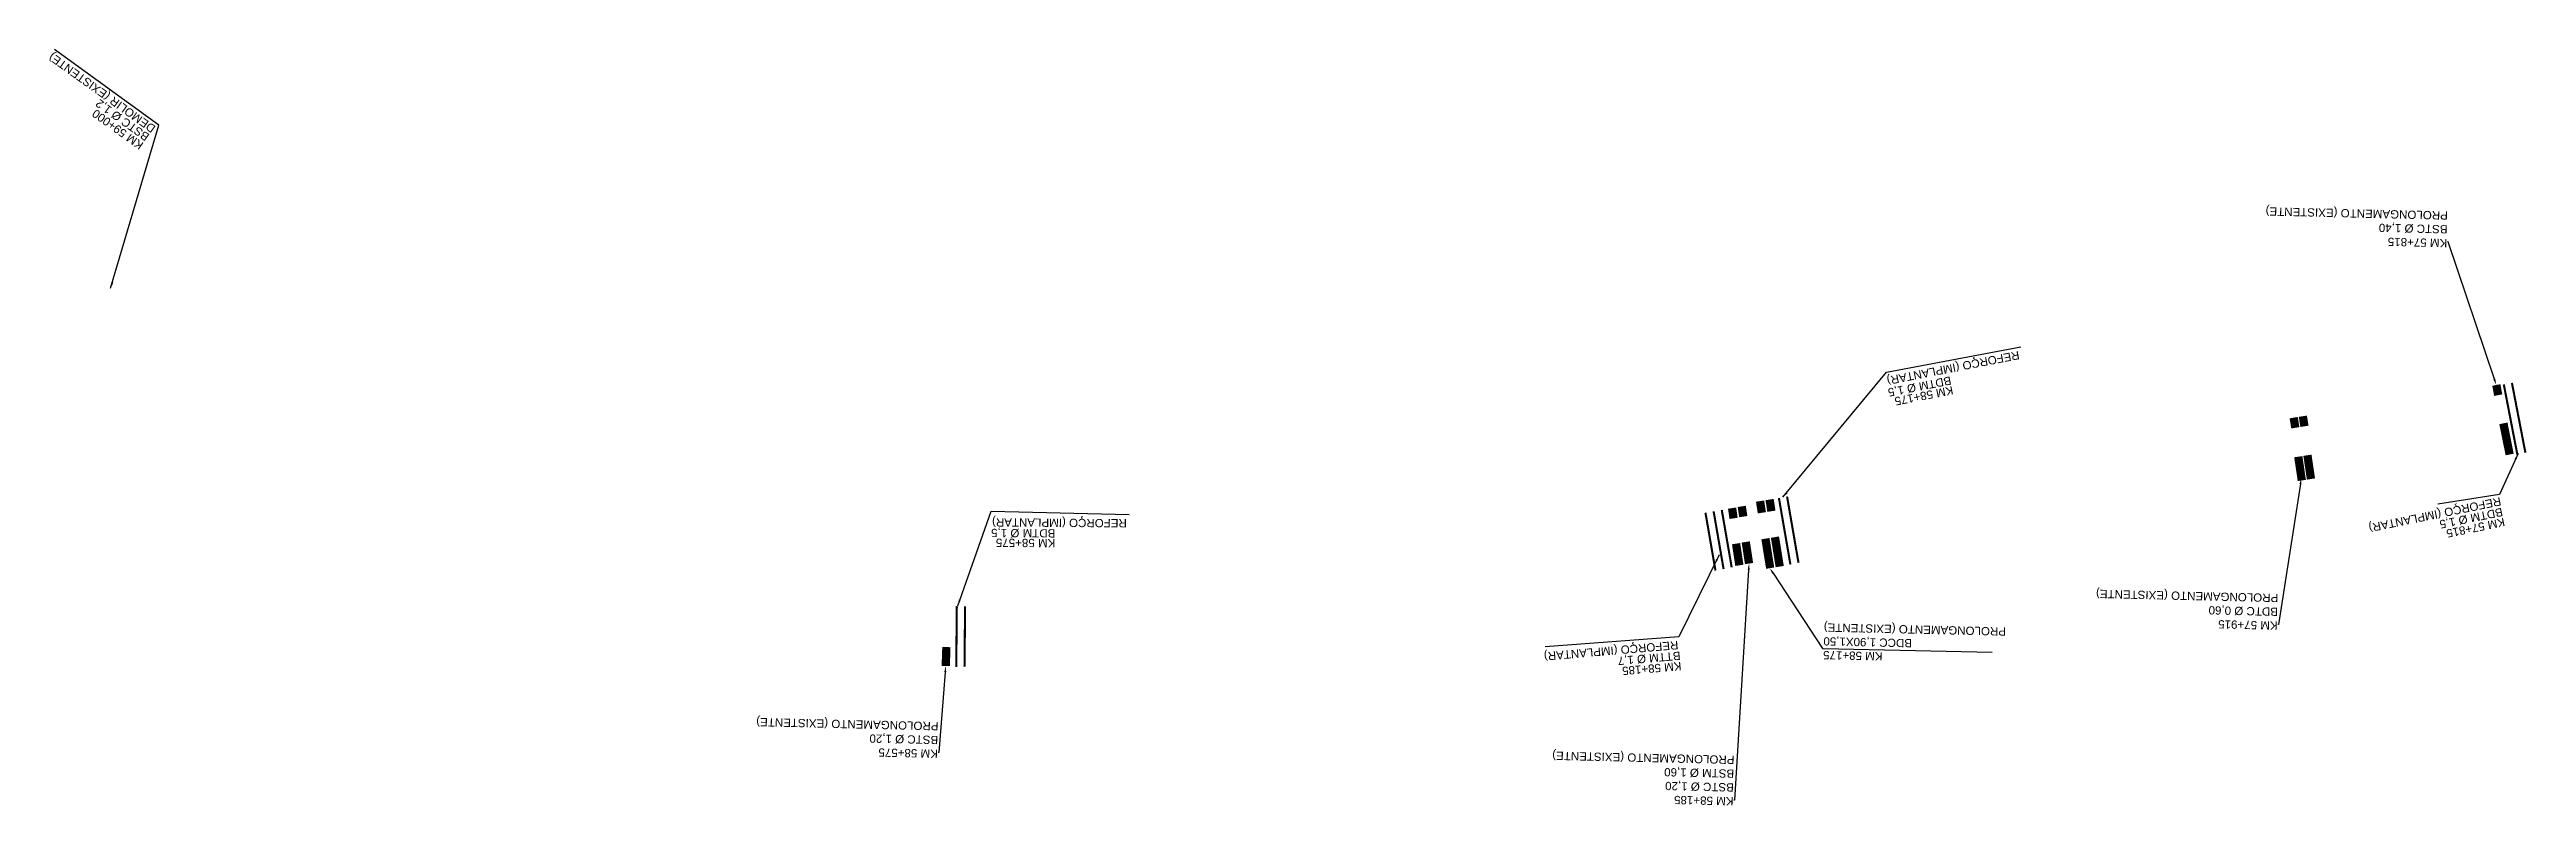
# Model space of a CAD drawing. Header units: metres. Extents: x 290209 to 324422, y 7399791 to 7463837.
# Drawn here: x 309182 to 310380, y 7432438 to 7432803 of the extents above; entities that cross this region are included whole.
import ezdxf
from ezdxf import colors
from ezdxf.entities.mleader import LeaderData, LeaderLine
from ezdxf.math import Vec2, Vec3

# ---------------------------------------------------------------- set-up
doc = ezdxf.new("R2010")
doc.units = ezdxf.units.M
for name, color, linetype in [('_DRENAGEM _TEXTOS_TIC', 2, 'Continuous'), ('_DRENAGEM_AMPLIAÇÃO DE BUEIRO-TIC', 23, 'Continuous'), ('BUEIRO_1.5', 50, 'Continuous'), ('BUEIRO_1.7', 50, 'Continuous'), ('BUEIRO_TEXTO', 2, 'Continuous')]:
    doc.layers.add(name, color=color, linetype=linetype)
doc.styles.add('$0$DIM', font='arial.ttf', dxfattribs={"width": 0.8})
doc.styles.add('ARIAL', font='arial.ttf')
doc.styles.add('SIMPLEX', font='simplex.shx')
doc.styles.get("Standard").update_dxf_attribs({"font": 'simplex.shx'})
doc.dimstyles.get("Standard").update_dxf_attribs({"dimtxt": 0.18, "dimasz": 0.18, "dimexe": 0.18, "dimexo": 0.0625, "dimgap": 0.09, "dimtad": 0, "dimtih": 1, "dimtoh": 1, "dimdec": 4, "dimzin": 0, "dimdsep": 46, "dimtxsty": 'Standard', "dimcen": 0.09, "dimadec": 0, "dimazin": 0, "dimtfac": 1, "dimtdec": 4, "dimtofl": 0, "dimtmove": 0, "dimatfit": 3, "dimfxl": 1, "dimtolj": 1, "dimtzin": 0, "dimarcsym": 0})

msp = doc.modelspace()

# ---------------------------------------------------------------- texts
at = {"layer": 'BUEIRO_TEXTO', "style": '$0$DIM'}
for s, rotation, p in [('DEMOLIR (EXISTENTE)', 144.37397, (309233.409, 7432765.978)), ('KM 59+000', 144.37397, (309227.567, 7432757.896)), ('BSTC Ø 1,2', 144.37397, (309230.432, 7432761.987)), ('REFORÇO (IMPLANTAR) ', 191.112014, (310134.036, 7432657.59, -0.005)), ('BDTM Ø 1,5', 191.112014, (310101.065, 7432645.306)), ('KM 58+175', 191.112014, (310102.009, 7432640.574)), ('REFORÇO (IMPLANTAR) ', 179.582519, (309702.789, 7432576.215)), ('REFORÇO (IMPLANTAR) ', 191.565549, (310366.966, 7432586.886)), ('BDTM Ø 1,5', 191.565549, (310367.782, 7432581.744)), ('BDTM Ø 1,5', 179.582519, (309668.213, 7432571.318)), ('KM 58+575', 179.582519, (309668.192, 7432566.596)), ('KM 57+815', 191.565549, (310368.792, 7432576.884)), ('REFORÇO (IMPLANTAR) ', 184.876862, (309969.319, 7432517.357)), ('BTTM Ø 1,7', 184.876862, (309970.378, 7432512.218)), ('KM 58+185', 184.876862, (309970.821, 7432507.205))]:
    msp.add_text(s, height=4, rotation=rotation, dxfattribs=at).set_placement(p)

# ---------------------------------------------------------------- linework, layer by layer
at = {"layer": '_DRENAGEM_AMPLIAÇÃO DE BUEIRO-TIC', "const_width": 4}
for points in [[(310365.133, 7432641.083), (310366.045, 7432636.166)], [(310365.133, 7432641.083), (310366.045, 7432636.166)], [(310267.922, 7432620.395), (310267.134, 7432625.282)], [(310267.922, 7432620.395), (310267.134, 7432625.282)], [(310272.34, 7432621.093), (310271.553, 7432625.98)], [(310272.34, 7432621.093), (310271.553, 7432625.98)], [(310368.572, 7432622.55), (310371.583, 7432607.469)], [(310368.675, 7432621.901), (310371.583, 7432607.469)], [(310269.359, 7432606.412), (310271.059, 7432594.929)], [(310269.359, 7432606.412), (310271.059, 7432594.929)], [(310273.778, 7432607.11), (310275.478, 7432595.627)], [(310273.778, 7432607.11), (310275.478, 7432595.627)], [(309997.44, 7432564.367), (309999.039, 7432553.895)], [(309997.44, 7432564.367), (309999.039, 7432553.895)], [(310002.115, 7432565.206), (310003.714, 7432554.734)], [(310002.115, 7432565.206), (310003.714, 7432554.734)], [(309615.519, 7432514.371), (309615.204, 7432505.223)], [(309615.519, 7432514.371), (309615.204, 7432505.223)]]:
    msp.add_lwpolyline(points, dxfattribs=at)
for points, elevation in [([(309996.256, 7432576.605), (309995.51, 7432581.549)], 714.502), ([(309996.256, 7432576.605), (309995.51, 7432581.549)], 714.502), ([(310000.931, 7432577.444), (310000.185, 7432582.388)], 714.502), ([(310000.931, 7432577.444), (310000.185, 7432582.388)], 714.502), ([(310009.912, 7432579.304), (310009.037, 7432584.944)], 711), ([(310009.912, 7432579.304), (310009.037, 7432584.944)], 711), ([(310014.525, 7432580.047), (310013.649, 7432585.687)], 711), ([(310014.525, 7432580.047), (310013.649, 7432585.687)], 711), ([(310011.639, 7432566.789), (310013.939, 7432552.538)], 711.844), ([(310011.639, 7432566.789), (310013.939, 7432552.538)], 711.844), ([(310016.252, 7432567.532), (310018.552, 7432553.281)], 711.844), ([(310016.252, 7432567.532), (310018.552, 7432553.281)], 711.844)]:
    msp.add_lwpolyline(points, dxfattribs=dict(at, elevation=elevation))
at = {"layer": 'BUEIRO_1.5', "ltscale": 5, "const_width": 1.005}
for points, elevation in [([(310368.748, 7432641.335), (310375.308, 7432607.391)], 728.722), ([(310372.676, 7432642.094), (310379.205, 7432608.31)], 728.722), ([(310018.158, 7432586.467), (310023.721, 7432554.291)], 17.672), ([(310022.1, 7432587.148), (310027.635, 7432555.132)], 17.672), ([(309620.556, 7432534.148), (309620.287, 7432504.79)], 728.722), ([(309624.556, 7432534.111), (309624.289, 7432504.915)], 728.722)]:
    msp.add_lwpolyline(points, dxfattribs=dict(at, elevation=elevation))
at = {"layer": 'BUEIRO_1.7', "ltscale": 5, "const_width": 1.005, "elevation": 728.722}
for points in [[(309982.635, 7432579.321), (309987.471, 7432551.378)], [(309986.577, 7432580.003), (309991.412, 7432552.06)], [(309990.518, 7432580.685), (309995.326, 7432552.901)]]:
    msp.add_lwpolyline(points, dxfattribs=at)

msp.set_redraw_order([(e.dxf.handle, doc.entitydb.next_handle()) for e in msp.query("TEXT MTEXT ATTDEF DIMENSION ARC_DIMENSION")])  # texts and dimensions are drawn at this point

# ---------------------------------------------------------------- leaders
at = {"layer": '_DRENAGEM _TEXTOS_TIC', "color": 2, "linetype": 'Continuous', "lineweight": -3}
ml = msp.add_multileader_mtext('Standard', dxfattribs=at)
ml.set_content('{\\fArial|b0|i0|c0|p34;\\C256;KM 57+815\\PBSTC Ø 1,40\\PPROLONGAMENTO (EXISTENTE)}', color=2, style='SIMPLEX')
ml.set_leader_properties(color=256)
ml.build(insert=Vec2(0, 0))
ml.multileader.update_dxf_attribs({"text_right_attachment_type": 6, "dogleg_length": 0.36, "arrow_head_size": 3})
ctx = ml.context
ctx.base_point, ctx.arrow_head_size, ctx.landing_gap_size, ctx.plane_origin, ctx.plane_x_axis, ctx.plane_y_axis = Vec3(310341.48, 7432710.227), 3, 0.09, Vec3(310573.088, 7432981.609), Vec3(-0.99972927, 0.02326791), Vec3(-0.02326791, -0.99972927)
ctx.right_attachment = 6
notes = []
notes.append((ctx, [(0, (1, 1, 0), (310341.84, 7432710.218), (-0.99972927, 0.02326791), 0.36, [(0, [(310365.133, 7432641.083)], 0, [])])]))
ctx.mtext.insert, ctx.mtext.text_direction, ctx.mtext.rotation, ctx.mtext.width, ctx.mtext.defined_height, ctx.mtext.flow_direction = Vec3(310341.33, 7432707.641), Vec3(-0.99972927, 0.02326791), 3.11832265, 111.77672, 31.932, 5
ml = msp.add_multileader_mtext('Standard', dxfattribs=at)
ml.set_content('{\\fArial|b0|i0|c0|p34;\\C256;KM 57+915\\PBDTC Ø 0,60\\PPROLONGAMENTO (EXISTENTE)}', color=2, style='SIMPLEX')
ml.set_leader_properties(color=256)
ml.build(insert=Vec2(0, 0))
ml.multileader.update_dxf_attribs({"text_right_attachment_type": 6, "dogleg_length": 0.36, "arrow_head_size": 3})
ctx = ml.context
ctx.base_point, ctx.arrow_head_size, ctx.landing_gap_size, ctx.plane_origin, ctx.plane_x_axis, ctx.plane_y_axis = Vec3(310259.449, 7432525.322), 3, 0.09, Vec3(310491.058, 7432796.704), Vec3(-0.99972927, 0.02326791), Vec3(-0.02326791, -0.99972927)
ctx.right_attachment = 6
notes.append((ctx, [(0, (1, 1, 0), (310259.809, 7432525.314), (-0.99972927, 0.02326791), 0.36, [(0, [(310270.874, 7432596.179)], 0, [])])]))
ctx.mtext.insert, ctx.mtext.text_direction, ctx.mtext.rotation, ctx.mtext.width, ctx.mtext.defined_height, ctx.mtext.flow_direction = Vec3(310259.299, 7432522.737), Vec3(-0.99972927, 0.02326791), 3.11832265, 111.77672, 31.932, 5
ml = msp.add_multileader_mtext('Standard', dxfattribs=at)
ml.set_content('{\\fArial|b0|i0|c0|p34;\\C256;KM 58+185\\PBSTC Ø 1,20\\PBSTM Ø 1,60\\PPROLONGAMENTO (EXISTENTE)}', color=2, style='SIMPLEX')
ml.set_leader_properties(color=256)
ml.build(insert=Vec2(0, 0))
ml.multileader.update_dxf_attribs({"text_right_attachment_type": 6, "dogleg_length": 0.36, "arrow_head_size": 3})
ctx = ml.context
ctx.base_point, ctx.arrow_head_size, ctx.landing_gap_size, ctx.plane_origin, ctx.plane_x_axis, ctx.plane_y_axis = Vec3(309996.303, 7432440.391), 3, 0.09, Vec3(310227.912, 7432711.773), Vec3(-0.99972927, 0.02326791), Vec3(-0.02326791, -0.99972927)
ctx.right_attachment = 6
notes.append((ctx, [(0, (1, 1, 0), (309996.663, 7432440.383), (-0.99972927, 0.02326791), 0.36, [(0, [(310003.714, 7432554.734)], 0, [])])]))
ctx.mtext.insert, ctx.mtext.text_direction, ctx.mtext.rotation, ctx.mtext.width, ctx.mtext.defined_height, ctx.mtext.flow_direction = Vec3(309996.153, 7432437.806), Vec3(-0.99972927, 0.02326791), 3.11832265, 111.77672, 31.932, 5
at = {"layer": '_DRENAGEM _TEXTOS_TIC'}
ml = msp.add_multileader_mtext('Standard', dxfattribs=at)
ml.set_content('KM 58+175\\PBDCC 1,90X1,50\\PPROLONGAMENTO (EXISTENTE)', color=256, style='ARIAL')
ml.set_leader_properties()
ml.build(insert=Vec2(0, 0))
ml.multileader.update_dxf_attribs({"text_right_attachment_type": 6, "dogleg_length": 0.36, "arrow_head_size": 3})
ctx = ml.context
ctx.base_point, ctx.arrow_head_size, ctx.landing_gap_size, ctx.plane_origin, ctx.plane_x_axis, ctx.plane_y_axis = Vec3(310127.161, 7432509.129), 3, 0.09, Vec3(310173.222, 7432576.831), Vec3(-0.99974549, 0.02256005), Vec3(-0.02256005, -0.99974549)
ctx.right_attachment, ctx.text_align_type = 6, 2
notes.append((ctx, [(1, (1, 1, 0), (310039.16, 7432513.703), (0.99974549, -0.02256005), 0.36, [(0, [(310013.702, 7432552.575)], 0, [])])]))
ctx.mtext.insert, ctx.mtext.text_direction, ctx.mtext.rotation, ctx.mtext.alignment, ctx.mtext.flow_direction = Vec3(310039.493, 7432508.518), Vec3(-0.99974549, 0.02256005), 3.11903069, 3, 5
at = {"layer": '_DRENAGEM _TEXTOS_TIC', "color": 2, "linetype": 'Continuous', "lineweight": -3}
ml = msp.add_multileader_mtext('Standard', dxfattribs=at)
ml.set_content('{\\fArial|b0|i0|c0|p34;\\C256;KM 58+575\\PBSTC Ø 1,20\\PPROLONGAMENTO (EXISTENTE)}', color=2, style='SIMPLEX')
ml.set_leader_properties(color=256)
ml.build(insert=Vec2(0, 0))
ml.multileader.update_dxf_attribs({"text_right_attachment_type": 6, "dogleg_length": 0.36, "arrow_head_size": 3})
ctx = ml.context
ctx.base_point, ctx.arrow_head_size, ctx.landing_gap_size, ctx.plane_origin, ctx.plane_x_axis, ctx.plane_y_axis = Vec3(309611.484, 7432463.333), 3, 0.09, Vec3(309843.092, 7432734.715), Vec3(-0.99972927, 0.02326791), Vec3(-0.02326791, -0.99972927)
ctx.right_attachment = 6
notes.append((ctx, [(0, (1, 1, 0), (309611.844, 7432463.325), (-0.99972927, 0.02326791), 0.36, [(0, [(309615.204, 7432505.223)], 0, [])])]))
ctx.mtext.insert, ctx.mtext.text_direction, ctx.mtext.rotation, ctx.mtext.width, ctx.mtext.defined_height, ctx.mtext.flow_direction = Vec3(309611.334, 7432460.748), Vec3(-0.99972927, 0.02326791), 3.11832265, 111.77672, 31.932, 5
at = {"layer": 'BUEIRO_TEXTO'}
for points in [[(309211.322, 7432687.817, 728.722), (309234.631, 7432766.727, 728.722), (309184.183, 7432803.25, 728.722)], [(310020.102, 7432586.777, 728.722), (310070.209, 7432647.239, 728.722), (310135.138, 7432659.467, 728.722)], [(310375.732, 7432608.032, 728.722), (310366.624, 7432588.061, 728.722), (310336.783, 7432583.49, 728.722)], [(309620.979, 7432534.299, 728.722), (309637.211, 7432580.037, 728.722), (309703.897, 7432578.395, 728.722)], [(309989.319, 7432558.891), (309969.703, 7432519.351), (309905.04, 7432514.532)]]:
    msp.add_leader(points, dimstyle='Standard', override={"dimasz": 3}, dxfattribs=at)
for ctx, leaders in notes:
    for number, flags, end, landing, length, lines in leaders:
        leader = LeaderData()
        leader.index, (leader.has_last_leader_line, leader.has_dogleg_vector, leader.attachment_direction) = number, flags
        leader.last_leader_point, leader.dogleg_vector, leader.dogleg_length = Vec3(end), Vec3(landing), length
        for number, points, colour, breaks in lines:
            line = LeaderLine()
            line.index, line.vertices, line.color, line.breaks = number, Vec3.list(points), colors.encode_raw_color(colour), breaks
            leader.lines.append(line)
        ctx.leaders.append(leader)

doc.saveas('drawing.dxf')
